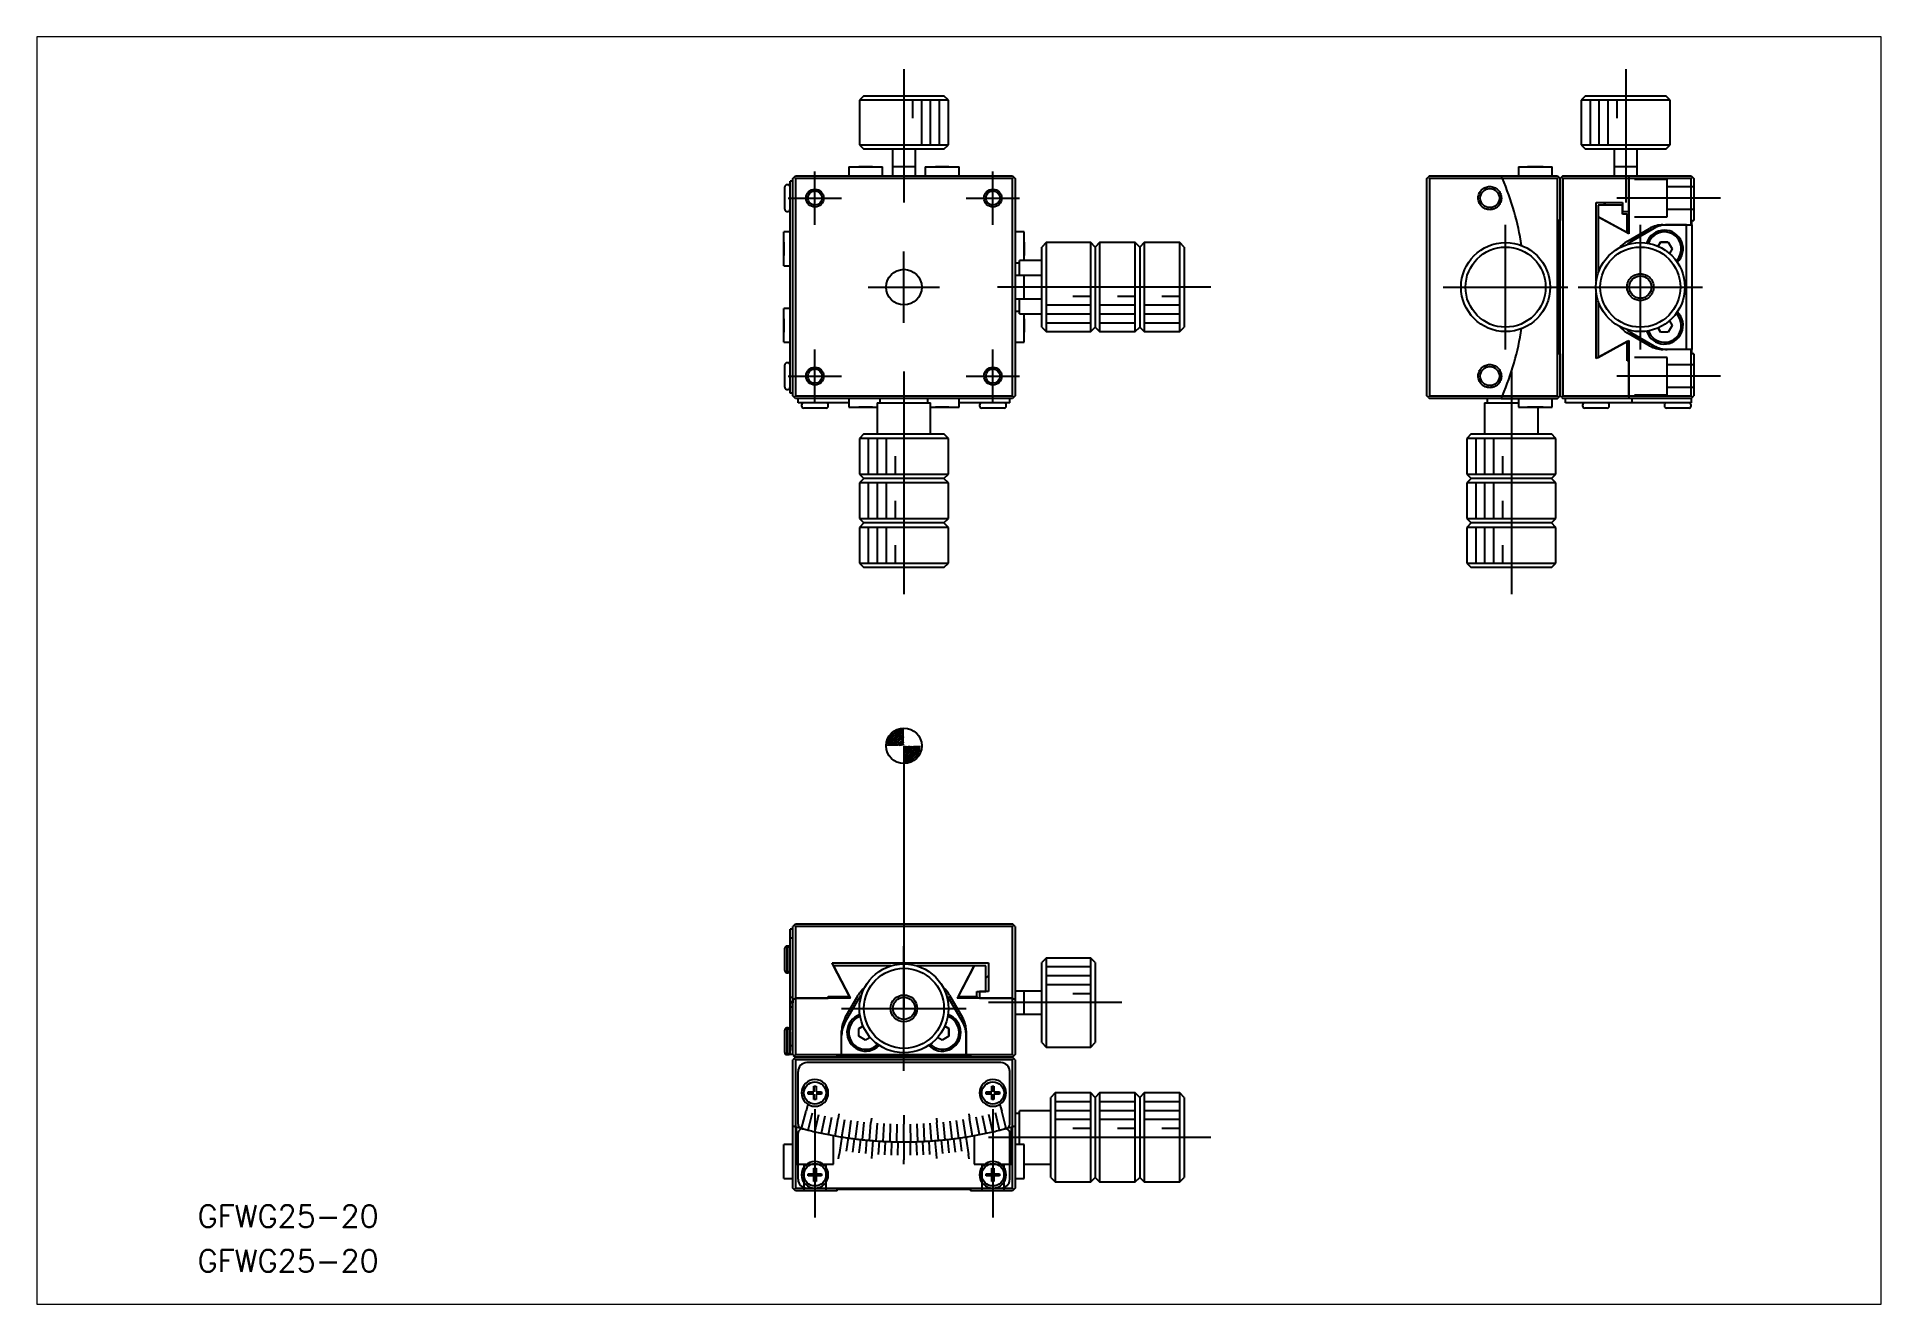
# Paper-space layout 'レイアウト1' of a CAD drawing. Extents: x 1.68 to 9.55, y 1.16 to 6.57.
# The model-space entities are those that its viewports show. They can reach past a viewport. Long polylines and large blocks are cut down to what shows.
import ezdxf

# ---------------------------------------------------------------- set-up
doc = ezdxf.new("R2010")
doc.units = 0
doc.header["$MEASUREMENT"] = 0
doc.linetypes.add('CENTER', pattern=[17.5, 13, -1.5, 1.5, -1.5])
doc.linetypes.add('DASHED', pattern=[3.5, 2, -1.5])
doc.layers.get('0').update_dxf_attribs({"linetype": 'CONTINUOUS'})
doc.layers.get('DEFPOINTS').update_dxf_attribs({"linetype": 'CONTINUOUS'})
doc.layers.add('CENTER', color=1, linetype='CENTER')
doc.styles.get("Standard").update_dxf_attribs({"font": 'txt.shx', "bigfont": '@extfont2.shx'})

psp = doc.layouts.new('レイアウト1')

msp = doc.modelspace()

# ---------------------------------------------------------------- texts
at = {"color": 7}
for p in [(-43.85, 101.23), (-43.85, 96.21)]:
    msp.add_text('GFWG25-20', height=2.5, dxfattribs=at).set_placement(p)

# ---------------------------------------------------------------- linework, layer by layer
at = {"color": 7, "linetype": 'Continuous'}
for p, q in [((31.04, 228.37), (30.54, 227.87)), ((31.04, 228.37), (40.04, 228.37)), ((40.54, 227.87), (40.04, 228.37)), ((112.16, 228.37), (111.66, 227.87)), ((112.16, 228.37), (121.16, 228.37)), ((121.66, 227.87), (121.16, 228.37)), ((40.54, 227.87), (30.54, 227.87)), ((30.54, 227.87), (30.54, 222.87)), ((40.54, 222.87), (40.54, 227.87)), ((121.66, 227.87), (111.66, 227.87)), ((111.66, 227.87), (111.66, 222.87)), ((121.66, 222.87), (121.66, 227.87)), ((30.54, 222.87), (35.54, 222.87)), ((30.54, 222.87), (31.04, 222.37)), ((35.54, 222.37), (31.04, 222.37)), ((34.24, 222.37), (34.24, 220.37)), ((35.54, 222.87), (40.54, 222.87)), ((40.04, 222.37), (35.54, 222.37)), ((36.84, 220.37), (36.84, 222.37)), ((40.04, 222.37), (40.54, 222.87)), ((111.66, 222.87), (121.66, 222.87)), ((111.66, 222.87), (112.16, 222.37)), ((121.16, 222.37), (112.16, 222.37)), ((115.36, 222.37), (115.36, 220.37)), ((117.96, 220.37), (117.96, 222.37)), ((121.16, 222.37), (121.66, 222.87)), ((29.34, 220.37), (33.14, 220.37)), ((29.34, 220.37), (33.14, 220.37)), ((29.34, 220.37), (29.34, 219.37)), ((31.24, 220.37), (30.49, 220.37)), ((30.49, 220.37), (31.24, 220.37)), ((31.99, 220.37), (31.24, 220.37)), ((31.24, 220.37), (31.99, 220.37)), ((33.14, 219.37), (33.14, 220.37)), ((34.24, 220.38), (34.24, 220.37)), ((36.84, 220.37), (34.24, 220.37)), ((34.24, 220.37), (34.24, 220.37)), ((34.24, 220.37), (34.24, 219.37)), ((36.84, 220.37), (36.84, 220.38)), ((36.84, 220.37), (36.84, 220.37)), ((36.84, 219.37), (36.84, 220.37)), ((37.94, 220.37), (41.74, 220.37)), ((37.94, 220.37), (41.74, 220.37)), ((37.94, 220.37), (37.94, 219.37)), ((39.84, 220.37), (39.09, 220.37)), ((39.09, 220.37), (39.84, 220.37)), ((40.59, 220.37), (39.84, 220.37)), ((39.84, 220.37), (40.59, 220.37)), ((41.74, 219.37), (41.74, 220.37)), ((104.61, 220.37), (106.51, 220.37)), ((104.61, 220.37), (108.41, 220.37)), ((104.61, 220.37), (104.61, 219.37)), ((106.07, 220.37), (105.64, 220.37)), ((105.64, 220.37), (106.07, 220.37)), ((106.07, 220.37), (106.94, 220.37)), ((106.94, 220.37), (106.07, 220.37)), ((106.51, 220.37), (108.41, 220.37)), ((106.94, 220.37), (107.37, 220.37)), ((107.37, 220.37), (106.94, 220.37)), ((108.41, 219.37), (108.41, 220.37)), ((115.36, 220.38), (115.36, 220.37)), ((115.36, 220.37), (115.36, 220.37)), ((115.36, 220.37), (115.36, 219.37)), ((117.96, 220.37), (115.36, 220.37)), ((117.96, 220.37), (117.96, 220.38)), ((117.96, 220.37), (117.96, 220.37)), ((117.96, 219.37), (117.96, 220.37)), ((22.14, 216.87), (22.14, 218.12)), ((22.49, 218.37), (22.39, 218.37)), ((23.04, 218.77), (22.74, 218.77)), ((23.04, 218.77), (22.74, 218.77)), ((22.74, 217.77), (22.74, 218.77)), ((22.74, 217.67), (22.74, 217.77)), ((22.74, 216.07), (22.74, 217.67)), ((23.04, 219.07), (23.19, 219.22)), ((23.04, 194.67), (23.04, 219.07)), ((23.19, 219.22), (23.34, 219.37)), ((23.34, 219.07), (23.19, 219.22)), ((23.34, 219.37), (47.74, 219.37)), ((23.34, 219.07), (23.34, 194.67)), ((47.74, 219.07), (23.34, 219.07)), ((47.74, 219.37), (47.89, 219.22)), ((47.74, 219.07), (47.89, 219.22)), ((47.74, 194.67), (47.74, 219.07)), ((47.89, 219.22), (48.04, 219.07)), ((48.04, 219.07), (48.04, 194.67)), ((94.31, 219.07), (94.46, 219.22)), ((94.31, 194.67), (94.31, 219.07)), ((94.61, 219.37), (94.46, 219.22)), ((94.46, 219.22), (94.61, 219.07)), ((94.61, 219.37), (102.68, 219.37)), ((102.81, 219.07), (94.61, 219.07)), ((94.61, 219.07), (94.61, 194.67)), ((102.68, 219.37), (109.01, 219.37)), ((109.01, 219.07), (102.81, 219.07)), ((109.01, 219.37), (109.16, 219.22)), ((109.16, 219.22), (109.01, 219.07)), ((109.01, 194.67), (109.01, 219.07)), ((109.31, 219.07), (109.16, 219.22)), ((109.46, 219.22), (109.31, 219.07)), ((109.31, 219.07), (109.31, 214.37)), ((109.31, 199.37), (109.31, 219.07)), ((109.61, 219.37), (109.46, 219.22)), ((109.46, 219.22), (109.61, 219.07)), ((109.61, 219.37), (117.1, 219.37)), ((117.02, 219.07), (109.61, 219.07)), ((109.61, 219.07), (109.61, 194.67)), ((124.01, 219.07), (117.02, 219.07)), ((117.02, 219.07), (117.02, 215.37)), ((117.02, 215.37), (117.02, 219.07)), ((117.1, 219.37), (124.01, 219.37)), ((124.01, 219.37), (124.16, 219.22)), ((124.16, 219.22), (124.01, 219.07)), ((124.01, 213.87), (124.01, 219.07)), ((124.16, 219.22), (124.31, 219.07)), ((124.31, 219.07), (124.31, 214.37)), ((22.14, 215.62), (22.14, 216.87)), ((22.74, 197.67), (22.74, 216.07)), ((113.36, 216.37), (116.29, 216.37)), ((113.36, 207.56), (113.36, 216.37)), ((113.56, 216.07), (113.56, 214.78)), ((116.29, 216.07), (113.56, 216.07)), ((114.16, 216.37), (114.16, 216.33)), ((115.46, 216.33), (114.16, 216.33)), ((114.16, 216.33), (114.21, 216.28)), ((114.21, 216.28), (114.42, 216.07)), ((116.29, 216.33), (115.46, 216.33)), ((116.29, 216.37), (116.29, 216.07)), ((116.29, 215.37), (116.29, 216.07)), ((116.29, 216.07), (116.29, 215.37)), ((22.39, 215.37), (22.49, 215.37)), ((109.11, 214.37), (109.31, 214.37)), ((109.11, 199.37), (109.11, 214.37)), ((109.31, 214.37), (109.11, 214.37)), ((113.56, 214.78), (113.64, 214.73)), ((116.85, 212.97), (113.56, 214.78)), ((113.56, 214.78), (113.56, 208.46)), ((113.64, 214.73), (116.81, 212.99)), ((116.29, 215.07), (116.29, 215.37)), ((116.29, 215.37), (117.02, 215.37)), ((116.81, 215.07), (116.29, 215.07)), ((116.81, 212.99), (116.81, 215.07)), ((116.81, 215.07), (117.02, 215.07)), ((117.02, 215.37), (117.02, 212.87)), ((120.85, 213.87), (121.34, 213.87)), ((123.51, 213.87), (121.34, 213.87)), ((121.34, 213.87), (123.51, 213.87)), ((123.51, 199.87), (123.51, 213.87)), ((123.51, 213.87), (124.01, 213.87)), ((124.01, 213.87), (124.11, 213.87)), ((124.11, 214.37), (124.31, 214.37)), ((124.11, 213.87), (124.11, 214.37)), ((124.11, 213.87), (124.11, 199.87)), ((22.04, 209.27), (22.04, 213.07)), ((22.04, 209.27), (22.04, 213.07)), ((22.74, 213.07), (22.04, 213.07)), ((22.04, 211.92), (22.04, 211.17)), ((22.04, 211.17), (22.04, 211.92)), ((49.04, 213.07), (48.04, 213.07)), ((49.04, 209.87), (49.04, 213.07)), ((49.04, 209.87), (49.04, 213.07)), ((49.04, 211.92), (49.04, 211.17)), ((49.04, 211.17), (49.04, 211.92)), ((51.54, 211.87), (51.04, 211.37)), ((51.54, 211.87), (51.54, 206.87)), ((56.54, 211.87), (51.54, 211.87)), ((56.54, 211.87), (52.54, 211.87)), ((56.54, 201.87), (56.54, 211.87)), ((57.04, 211.37), (56.54, 211.87)), ((57.04, 211.37), (56.54, 211.87)), ((57.54, 211.87), (57.04, 211.37)), ((57.54, 211.87), (57.54, 206.87)), ((61.54, 211.87), (57.54, 211.87)), ((61.54, 201.87), (61.54, 211.87)), ((62.04, 211.37), (61.54, 211.87)), ((62.54, 211.87), (62.04, 211.37)), ((62.54, 211.87), (62.54, 206.87)), ((66.54, 211.87), (62.54, 211.87)), ((66.54, 206.87), (66.54, 211.87)), ((67.04, 211.37), (66.54, 211.87)), ((116.81, 212), (119.35, 213.47)), ((116.81, 212.99), (117.02, 212.99)), ((116.89, 212.94), (116.85, 212.97)), ((117.02, 212.87), (116.89, 212.94)), ((119.84, 213.47), (117.31, 212.01)), ((120.3, 211.46), (120.57, 211.92)), ((120.57, 211.92), (120.3, 211.46)), ((120.57, 211.92), (121.44, 211.92)), ((121.44, 211.92), (120.57, 211.92)), ((121.44, 211.92), (121.87, 211.17)), ((22.04, 211.17), (22.04, 210.42)), ((22.04, 210.42), (22.04, 211.17)), ((48.54, 209.57), (48.04, 209.57)), ((48.54, 209.31), (48.54, 209.87)), ((51.04, 209.87), (48.54, 209.87)), ((49.04, 210.42), (49.04, 211.17)), ((49.04, 211.17), (49.04, 210.42)), ((51.04, 206.87), (51.04, 211.37)), ((57.04, 211.37), (57.04, 202.37)), ((62.04, 211.37), (62.04, 206.87)), ((67.04, 211.37), (67.04, 206.87)), ((67.04, 211.37), (67.04, 208.37)), ((121.87, 211.17), (121.58, 210.66)), ((22.04, 209.27), (22.74, 209.27)), ((49.04, 208.17), (48.04, 208.17)), ((48.54, 208.17), (48.54, 209.31)), ((49.04, 208.17), (49.03, 208.17)), ((49.04, 205.57), (49.04, 208.17)), ((51.04, 208.17), (49.04, 208.17)), ((49.04, 208.17), (49.04, 208.17)), ((48.04, 205.57), (49.04, 205.57)), ((48.54, 204.43), (48.54, 205.57)), ((49.03, 205.57), (49.04, 205.57)), ((49.04, 205.57), (51.04, 205.57)), ((49.04, 205.57), (49.04, 205.57)), ((51.04, 202.37), (51.04, 206.87)), ((51.54, 206.87), (51.54, 201.87)), ((57.54, 206.87), (57.54, 201.87)), ((62.04, 206.87), (62.04, 202.37)), ((62.54, 206.87), (62.54, 201.87)), ((66.54, 201.87), (66.54, 206.87)), ((67.04, 206.87), (67.04, 202.37)), ((67.04, 205.37), (67.04, 202.37)), ((113.36, 198.85), (113.36, 206.18)), ((113.56, 205.29), (113.56, 198.97)), ((22.04, 200.67), (22.04, 204.47)), ((22.04, 200.67), (22.04, 204.47)), ((22.74, 204.47), (22.04, 204.47)), ((22.04, 203.32), (22.04, 202.57)), ((22.04, 202.57), (22.04, 203.32)), ((48.04, 204.17), (48.54, 204.17)), ((48.54, 203.87), (48.54, 204.43)), ((48.54, 203.87), (51.04, 203.87)), ((49.04, 200.67), (49.04, 203.87)), ((49.04, 200.67), (49.04, 203.87)), ((49.04, 203.32), (49.04, 202.57)), ((49.04, 202.57), (49.04, 203.32)), ((22.04, 202.57), (22.04, 201.82)), ((22.04, 201.82), (22.04, 202.57)), ((49.04, 201.82), (49.04, 202.57)), ((49.04, 202.57), (49.04, 201.82)), ((51.04, 202.37), (51.54, 201.87)), ((51.54, 201.87), (56.54, 201.87)), ((52.54, 201.87), (56.54, 201.87)), ((56.54, 201.87), (57.04, 202.37)), ((56.54, 201.87), (57.04, 202.37)), ((57.04, 202.37), (57.54, 201.87)), ((57.54, 201.87), (61.54, 201.87)), ((61.54, 201.87), (62.04, 202.37)), ((62.04, 202.37), (62.54, 201.87)), ((62.54, 201.87), (66.54, 201.87)), ((66.54, 201.87), (67.04, 202.37)), ((119.35, 200.27), (116.81, 201.74)), ((117.31, 201.73), (119.84, 200.27)), ((120.57, 201.82), (120.3, 202.29)), ((120.3, 202.29), (120.57, 201.82)), ((121.44, 201.82), (120.57, 201.82)), ((121.87, 202.57), (121.44, 201.82)), ((121.58, 203.09), (121.87, 202.57)), ((22.04, 200.67), (22.74, 200.67)), ((48.04, 200.67), (49.04, 200.67)), ((109.31, 199.37), (109.11, 199.37)), ((109.31, 199.37), (109.31, 194.67)), ((109.31, 194.67), (109.31, 199.37)), ((113.61, 198.99), (113.48, 198.92)), ((113.56, 198.97), (115.26, 199.9)), ((115.26, 199.9), (113.61, 198.99)), ((115.26, 199.9), (116.89, 200.8)), ((116.81, 200.76), (115.26, 199.9)), ((116.81, 198.57), (116.81, 200.76)), ((116.81, 200.76), (117.02, 200.76)), ((116.89, 200.8), (117.02, 200.87)), ((117.02, 200.87), (117.02, 198.57)), ((121.34, 199.87), (120.85, 199.87)), ((123.51, 199.87), (121.34, 199.87)), ((123.51, 199.87), (121.34, 199.87)), ((124.01, 199.87), (123.51, 199.87)), ((124.01, 194.67), (124.01, 199.87)), ((124.11, 199.87), (124.01, 199.87)), ((124.11, 199.37), (124.11, 199.87)), ((124.31, 199.37), (124.11, 199.37)), ((124.31, 199.37), (124.31, 194.67)), ((22.14, 196.87), (22.14, 198.12)), ((22.49, 198.37), (22.39, 198.37)), ((22.74, 196.07), (22.74, 197.67)), ((113.48, 198.92), (113.36, 198.85)), ((117.02, 198.57), (116.81, 198.57)), ((117.02, 198.57), (117.02, 194.67)), ((117.02, 194.67), (117.02, 198.57)), ((22.14, 195.62), (22.14, 196.87)), ((22.39, 195.37), (22.49, 195.37)), ((22.74, 195.97), (22.74, 196.07)), ((22.74, 194.97), (22.74, 195.97)), ((23.04, 194.97), (22.74, 194.97)), ((23.04, 194.97), (22.74, 194.97)), ((23.19, 194.52), (23.04, 194.67)), ((23.19, 194.52), (23.34, 194.67)), ((23.34, 194.37), (23.19, 194.52)), ((23.34, 194.67), (47.74, 194.67)), ((47.74, 194.37), (23.34, 194.37)), ((23.64, 193.87), (23.64, 194.37)), ((24.64, 193.87), (23.64, 193.87)), ((24.04, 193.62), (24.04, 193.52)), ((25.54, 193.27), (24.29, 193.27)), ((24.74, 193.87), (24.64, 193.87)), ((26.34, 193.87), (24.74, 193.87)), ((26.79, 193.27), (25.54, 193.27)), ((29.34, 193.87), (26.34, 193.87)), ((27.04, 193.52), (27.04, 193.62)), ((29.34, 194.37), (29.34, 193.37)), ((29.34, 193.37), (32.54, 193.37)), ((29.34, 193.37), (32.54, 193.37)), ((30.49, 193.37), (31.24, 193.37)), ((31.24, 193.37), (30.49, 193.37)), ((31.99, 193.37), (31.24, 193.37)), ((31.24, 193.37), (31.99, 193.37)), ((32.54, 193.87), (35.39, 193.87)), ((32.54, 193.87), (32.54, 190.37)), ((32.84, 194.37), (32.84, 193.87)), ((35.39, 193.87), (38.54, 193.87)), ((38.24, 193.87), (38.24, 194.37)), ((38.54, 190.37), (38.54, 193.87)), ((38.54, 193.37), (41.74, 193.37)), ((38.54, 193.37), (41.74, 193.37)), ((39.09, 193.37), (39.84, 193.37)), ((39.84, 193.37), (39.09, 193.37)), ((40.59, 193.37), (39.84, 193.37)), ((39.84, 193.37), (40.59, 193.37)), ((41.74, 193.37), (41.74, 194.37)), ((44.74, 193.87), (41.74, 193.87)), ((44.04, 193.62), (44.04, 193.52)), ((45.54, 193.27), (44.29, 193.27)), ((46.34, 193.87), (44.74, 193.87)), ((46.79, 193.27), (45.54, 193.27)), ((46.44, 193.87), (46.34, 193.87)), ((47.44, 193.87), (46.44, 193.87)), ((47.04, 193.52), (47.04, 193.62)), ((47.44, 193.87), (47.44, 194.37)), ((47.89, 194.52), (47.74, 194.67)), ((47.89, 194.52), (47.74, 194.37)), ((48.04, 194.67), (47.89, 194.52)), ((94.46, 194.52), (94.31, 194.67)), ((94.61, 194.67), (94.46, 194.52)), ((94.46, 194.52), (94.61, 194.37)), ((94.61, 194.67), (102.81, 194.67)), ((102.68, 194.37), (94.61, 194.37)), ((100.81, 193.87), (101.53, 193.87)), ((100.81, 193.87), (100.81, 190.37)), ((101.11, 194.37), (101.11, 193.87)), ((101.53, 193.87), (103.57, 193.87)), ((109.01, 194.37), (102.68, 194.37)), ((102.68, 194.37), (104.85, 194.37)), ((102.81, 194.67), (109.01, 194.67)), ((103.57, 193.87), (103.71, 193.87)), ((103.71, 193.87), (103.91, 193.87)), ((103.91, 193.87), (104.12, 193.87)), ((104.12, 193.87), (104.61, 193.87)), ((104.61, 194.37), (104.61, 193.37)), ((104.61, 193.37), (106.51, 193.37)), ((104.61, 193.37), (108.41, 193.37)), ((104.85, 194.37), (105.24, 194.37)), ((105.24, 194.37), (106.35, 194.37)), ((106.07, 193.37), (105.64, 193.37)), ((105.64, 193.37), (106.07, 193.37)), ((106.94, 193.37), (106.07, 193.37)), ((106.07, 193.37), (106.94, 193.37)), ((106.35, 194.37), (106.84, 194.37)), ((106.51, 193.37), (108.41, 193.37)), ((106.81, 190.37), (106.81, 193.37)), ((106.84, 194.37), (109.01, 194.37)), ((107.37, 193.37), (106.94, 193.37)), ((106.94, 193.37), (107.37, 193.37)), ((108.41, 193.37), (108.41, 194.37)), ((109.01, 194.67), (109.16, 194.52)), ((109.16, 194.52), (109.01, 194.37)), ((109.01, 194.37), (109.11, 194.47)), ((109.11, 194.47), (109.31, 194.67)), ((109.16, 194.52), (109.31, 194.67)), ((109.46, 194.52), (109.31, 194.67)), ((109.61, 194.67), (109.46, 194.52)), ((109.46, 194.52), (109.61, 194.37)), ((109.61, 194.67), (117.02, 194.67)), ((117.1, 194.37), (109.61, 194.37)), ((109.91, 193.87), (109.91, 194.37)), ((110.91, 193.87), (109.91, 193.87)), ((112.51, 193.87), (110.91, 193.87)), ((111.81, 193.62), (111.81, 193.52)), ((114.56, 193.27), (112.06, 193.27)), ((114.11, 193.87), (112.51, 193.87)), ((113.18, 193.27), (112.56, 193.27)), ((113.43, 193.27), (113.18, 193.27)), ((114.06, 193.27), (113.43, 193.27)), ((116.8, 193.87), (114.11, 193.87)), ((114.81, 193.52), (114.81, 193.62)), ((117.29, 193.87), (116.8, 193.87)), ((117.02, 194.67), (124.01, 194.67)), ((124.01, 194.37), (117.1, 194.37)), ((117.29, 193.87), (117.29, 193.87)), ((117.34, 193.87), (117.29, 193.87)), ((117.34, 194.37), (117.34, 193.87)), ((117.84, 193.87), (117.34, 193.87)), ((121.71, 193.87), (117.84, 193.87)), ((121.01, 193.62), (121.01, 193.52)), ((123.76, 193.27), (121.26, 193.27)), ((123.01, 193.87), (121.71, 193.87)), ((122.38, 193.27), (121.76, 193.27)), ((122.63, 193.27), (122.38, 193.27)), ((123.26, 193.27), (122.63, 193.27)), ((124.01, 193.87), (123.01, 193.87)), ((124.01, 194.67), (124.16, 194.52)), ((124.16, 194.52), (124.01, 194.37)), ((124.01, 194.37), (124.01, 193.87)), ((124.01, 193.52), (124.01, 193.62)), ((124.16, 194.52), (124.31, 194.67)), ((31.04, 190.37), (30.54, 189.87)), ((40.54, 189.87), (30.54, 189.87)), ((30.54, 189.87), (30.54, 185.87)), ((31.04, 190.37), (40.04, 190.37)), ((40.54, 189.87), (40.04, 190.37)), ((40.54, 185.87), (40.54, 189.87)), ((99.31, 190.37), (98.81, 189.87)), ((98.81, 189.87), (98.81, 185.87)), ((108.81, 189.87), (98.81, 189.87)), ((99.31, 190.37), (108.31, 190.37)), ((108.81, 189.87), (108.31, 190.37)), ((108.81, 185.87), (108.81, 189.87)), ((30.54, 185.87), (40.54, 185.87)), ((30.54, 185.87), (31.04, 185.37)), ((31.04, 185.37), (30.54, 184.87)), ((35.54, 184.87), (30.54, 184.87)), ((30.54, 184.87), (30.54, 180.87)), ((35.54, 185.37), (31.04, 185.37)), ((40.04, 185.37), (35.54, 185.37)), ((40.54, 184.87), (35.54, 184.87)), ((40.04, 185.37), (40.54, 185.87)), ((40.54, 184.87), (40.04, 185.37)), ((40.54, 180.87), (40.54, 184.87)), ((98.81, 185.87), (99.31, 185.37)), ((98.81, 185.87), (108.81, 185.87)), ((99.31, 185.37), (98.81, 184.87)), ((98.81, 184.87), (98.81, 180.87)), ((108.81, 184.87), (98.81, 184.87)), ((108.31, 185.37), (99.31, 185.37)), ((108.31, 185.37), (108.81, 185.87)), ((108.81, 184.87), (108.31, 185.37)), ((108.81, 180.87), (108.81, 184.87)), ((30.54, 180.87), (40.54, 180.87)), ((30.54, 180.87), (31.04, 180.37)), ((31.04, 180.37), (30.54, 179.87)), ((35.54, 180.37), (31.04, 180.37)), ((40.04, 180.37), (35.54, 180.37)), ((40.04, 180.37), (40.54, 180.87)), ((40.54, 179.87), (40.04, 180.37)), ((98.81, 180.87), (99.31, 180.37)), ((98.81, 180.87), (108.81, 180.87)), ((99.31, 180.37), (98.81, 179.87)), ((108.31, 180.37), (99.31, 180.37)), ((108.31, 180.37), (108.81, 180.87)), ((108.81, 179.87), (108.31, 180.37)), ((35.54, 179.87), (30.54, 179.87)), ((30.54, 179.87), (30.54, 175.87)), ((40.54, 179.87), (35.54, 179.87)), ((40.54, 175.87), (40.54, 179.87)), ((98.81, 179.87), (98.81, 175.87)), ((108.81, 179.87), (98.81, 179.87)), ((108.81, 175.87), (108.81, 179.87)), ((30.54, 175.87), (35.54, 175.87)), ((30.54, 175.87), (31.04, 175.37)), ((34.04, 175.37), (31.04, 175.37)), ((35.54, 175.37), (31.04, 175.37)), ((35.54, 175.87), (40.54, 175.87)), ((40.04, 175.37), (35.54, 175.37)), ((40.04, 175.37), (37.04, 175.37)), ((40.04, 175.37), (40.54, 175.87)), ((98.81, 175.87), (99.31, 175.37)), ((98.81, 175.87), (108.81, 175.87)), ((108.31, 175.37), (99.31, 175.37)), ((102.31, 175.37), (99.31, 175.37)), ((108.31, 175.37), (105.31, 175.37)), ((108.31, 175.37), (108.81, 175.87)), ((23.19, 135.18), (23.04, 135.03)), ((23.04, 126.83), (23.04, 135.03)), ((23.19, 135.18), (23.34, 135.33)), ((23.34, 135.03), (23.19, 135.18)), ((23.34, 135.33), (47.74, 135.33)), ((23.34, 135.03), (23.34, 126.96)), ((47.74, 135.03), (23.34, 135.03)), ((47.89, 135.18), (47.74, 135.33)), ((47.89, 135.18), (47.74, 135.03)), ((47.74, 126.96), (47.74, 135.03)), ((48.04, 135.03), (47.89, 135.18)), ((48.04, 135.03), (48.04, 126.83)), ((22.49, 132.83), (22.39, 132.83)), ((23.04, 134.73), (22.74, 134.73)), ((22.74, 133.73), (22.74, 134.73)), ((22.74, 132.13), (22.74, 133.73)), ((22.14, 130.08), (22.14, 132.58)), ((22.14, 131.45), (22.14, 132.08)), ((22.14, 131.2), (22.14, 131.45)), ((22.14, 130.58), (22.14, 131.2)), ((22.74, 130.53), (22.74, 132.13)), ((27.46, 130.95), (45.04, 130.95)), ((27.59, 130.7), (27.46, 130.95)), ((27.63, 130.61), (27.59, 130.7)), ((27.63, 130.61), (29.42, 127.18)), ((34.07, 130.61), (27.63, 130.61)), ((29.42, 127.18), (27.63, 130.61)), ((43.44, 130.61), (37, 130.61)), ((41.67, 127.21), (43.44, 130.61)), ((43.44, 130.61), (43.4, 130.52)), ((44.73, 130.61), (43.44, 130.61)), ((44.73, 127.73), (44.73, 130.61)), ((45.04, 130.95), (45.04, 127.73)), ((51.54, 131.48), (51.04, 130.98)), ((51.04, 121.98), (51.04, 130.98)), ((51.54, 131.48), (51.54, 121.48)), ((56.54, 131.48), (51.54, 131.48)), ((56.54, 121.48), (56.54, 131.48)), ((57.04, 130.98), (56.54, 131.48)), ((57.04, 130.98), (57.04, 121.98)), ((22.39, 129.83), (22.49, 129.83)), ((22.74, 127.04), (22.74, 130.53)), ((43.4, 130.52), (41.65, 127.18)), ((45, 129.5), (44.73, 129.23)), ((45.04, 129.53), (45, 129.5)), ((22.74, 126.57), (22.74, 127.04)), ((22.74, 126.46), (22.74, 126.57)), ((22.74, 125.96), (22.74, 126.46)), ((22.74, 126.43), (22.74, 126.46)), ((23.04, 126.46), (22.74, 126.46)), ((23.04, 120.63), (23.04, 126.83)), ((23.04, 126.83), (23.04, 126.46)), ((23.34, 126.96), (23.34, 120.63)), ((27.04, 126.96), (23.34, 126.96)), ((23.34, 126.96), (27.04, 126.96)), ((27.04, 127.18), (29.42, 127.18)), ((27.04, 126.96), (27.04, 127.18)), ((29.54, 126.96), (27.04, 126.96)), ((28.94, 124.79), (30.41, 127.33)), ((30.4, 126.83), (28.94, 124.3)), ((30.4, 126.83), (28.94, 124.3)), ((29.42, 127.18), (29.47, 127.09)), ((29.42, 127.18), (29.42, 126.96)), ((29.47, 127.09), (29.54, 126.96)), ((40.67, 127.33), (42.13, 124.79)), ((40.67, 127.33), (42.13, 124.79)), ((42.13, 124.3), (40.67, 126.83)), ((41.54, 126.96), (41.61, 127.09)), ((44.04, 126.96), (41.54, 126.96)), ((41.61, 127.09), (41.67, 127.21)), ((41.65, 127.18), (43.73, 127.18)), ((41.65, 127.18), (41.65, 126.96)), ((43.73, 127.73), (44.04, 127.73)), ((43.73, 127.18), (43.73, 127.73)), ((43.73, 127.18), (43.73, 126.96)), ((44.04, 127.73), (44.73, 127.73)), ((44.04, 127.73), (44.04, 126.96)), ((44.73, 127.73), (44.04, 127.73)), ((47.74, 126.96), (44.04, 126.96)), ((44.04, 126.96), (47.74, 126.96)), ((45.04, 127.73), (44.73, 127.73)), ((47.74, 120.63), (47.74, 126.96)), ((49.04, 127.78), (48.04, 127.78)), ((48.04, 126.83), (48.04, 120.63)), ((49.04, 127.78), (49.03, 127.78)), ((49.04, 127.78), (49.04, 127.78)), ((51.04, 127.78), (49.04, 127.78)), ((49.04, 125.18), (49.04, 127.78)), ((22.74, 126.43), (22.74, 124.71)), ((22.74, 121.63), (22.74, 125.96)), ((22.74, 124.71), (22.74, 124.64)), ((22.74, 124.64), (22.74, 124.57)), ((22.74, 124.57), (22.74, 124.52)), ((22.74, 124.52), (22.74, 124.47)), ((22.74, 124.47), (22.74, 124.42)), ((22.74, 124.42), (22.74, 124.39)), ((22.74, 124.39), (22.74, 124.36)), ((48.04, 125.18), (49.04, 125.18)), ((49.03, 125.18), (49.04, 125.18)), ((49.04, 125.18), (49.04, 125.18)), ((49.04, 125.18), (51.04, 125.18)), ((22.14, 120.88), (22.14, 123.38)), ((22.14, 122.25), (22.14, 122.88)), ((22.49, 123.63), (22.39, 123.63)), ((22.74, 124.36), (22.74, 124.34)), ((22.74, 124.34), (22.74, 124.33)), ((22.74, 124.33), (22.74, 124.33)), ((22.74, 123.38), (22.74, 124.33)), ((22.74, 123.18), (22.74, 123.13)), ((22.74, 123.18), (22.74, 123.13)), ((22.74, 123.18), (22.74, 121.08)), ((22.74, 123.18), (22.74, 123.13)), ((28.54, 122.8), (28.54, 123.29)), ((28.54, 120.63), (28.54, 122.8)), ((28.54, 120.63), (28.54, 122.8)), ((30.49, 123.56), (30.95, 123.83)), ((30.95, 123.83), (30.49, 123.56)), ((30.49, 122.7), (30.49, 123.56)), ((31.24, 122.26), (30.49, 122.7)), ((31.75, 122.56), (31.24, 122.26)), ((39.84, 122.26), (39.32, 122.56)), ((40.59, 122.7), (39.84, 122.26)), ((40.12, 123.83), (40.59, 123.56)), ((40.59, 123.56), (40.12, 123.83)), ((40.59, 123.56), (40.59, 122.7)), ((40.59, 122.7), (40.59, 123.56)), ((42.54, 123.29), (42.54, 122.8)), ((42.54, 122.8), (42.54, 120.63)), ((42.54, 120.63), (42.54, 122.8)), ((22.14, 122), (22.14, 122.25)), ((22.14, 121.38), (22.14, 122)), ((22.39, 120.63), (22.49, 120.63)), ((22.74, 120.63), (22.74, 121.63)), ((22.74, 121.13), (22.74, 121.08)), ((22.74, 120.88), (22.74, 121.13)), ((22.74, 121.13), (22.74, 121.08)), ((22.74, 121.13), (22.74, 121.08)), ((22.74, 120.63), (22.74, 120.88)), ((23.04, 120.63), (22.74, 120.63)), ((23.19, 120.48), (23.04, 120.63)), ((23.04, 120.63), (23.19, 120.48)), ((23.14, 120.53), (23.34, 120.33)), ((23.34, 120.33), (23.14, 120.53)), ((23.34, 120.63), (23.19, 120.48)), ((23.19, 120.48), (23.34, 120.33)), ((23.34, 120.33), (23.19, 120.48)), ((23.34, 120.33), (23.19, 120.18)), ((23.34, 120.63), (28.54, 120.63)), ((28.04, 120.33), (23.34, 120.33)), ((23.34, 120.33), (28.04, 120.33)), ((28.04, 120.53), (28.54, 120.53)), ((28.04, 120.33), (28.04, 120.53)), ((28.04, 120.33), (47.74, 120.33)), ((28.54, 120.63), (42.54, 120.63)), ((28.54, 120.53), (28.54, 120.63)), ((42.54, 120.53), (28.54, 120.53)), ((42.54, 120.63), (42.54, 120.53)), ((42.54, 120.63), (47.74, 120.63)), ((42.54, 120.63), (42.54, 120.53)), ((42.54, 120.53), (43.04, 120.53)), ((43.04, 120.53), (43.04, 120.33)), ((43.04, 120.53), (43.04, 120.33)), ((47.74, 120.33), (43.04, 120.33)), ((47.89, 120.48), (47.74, 120.63)), ((47.89, 120.48), (47.74, 120.33)), ((47.89, 120.18), (47.74, 120.33)), ((48.04, 120.63), (47.89, 120.48)), ((51.04, 121.98), (51.54, 121.48)), ((51.54, 121.48), (56.54, 121.48)), ((56.54, 121.48), (57.04, 121.98)), ((23.19, 120.18), (23.04, 120.03)), ((23.04, 112.62), (23.04, 120.03)), ((23.34, 120.03), (23.19, 120.18)), ((23.34, 120.03), (23.34, 112.53)), ((47.74, 120.03), (23.34, 120.03)), ((23.64, 112.83), (23.64, 118.73)), ((46.44, 119.73), (24.64, 119.73)), ((47.44, 112.83), (47.44, 118.73)), ((47.89, 120.18), (47.74, 120.03)), ((47.74, 112.53), (47.74, 120.03)), ((48.04, 120.03), (47.89, 120.18)), ((48.04, 120.03), (48.04, 112.62)), ((24.79, 116.45), (25.41, 116.45)), ((24.79, 116.2), (24.79, 116.45)), ((24.79, 116.45), (24.79, 116.2)), ((25.41, 116.2), (24.79, 116.2)), ((25.41, 117.08), (25.66, 117.08)), ((25.41, 116.45), (25.41, 117.08)), ((25.41, 117.08), (25.41, 116.45)), ((25.41, 115.58), (25.41, 116.2)), ((25.41, 116.2), (25.41, 115.58)), ((25.66, 117.08), (25.66, 116.45)), ((25.66, 116.45), (26.29, 116.45)), ((26.29, 116.2), (25.66, 116.2)), ((25.66, 116.2), (25.66, 115.58)), ((26.29, 116.45), (26.29, 116.2)), ((44.79, 116.2), (44.79, 116.45)), ((44.79, 116.45), (45.41, 116.45)), ((44.79, 116.45), (44.79, 116.2)), ((45.41, 116.2), (44.79, 116.2)), ((45.41, 116.45), (45.41, 117.08)), ((45.41, 117.08), (45.66, 117.08)), ((45.41, 117.08), (45.41, 116.45)), ((45.41, 115.58), (45.41, 116.2)), ((45.41, 116.2), (45.41, 115.58)), ((45.66, 117.08), (45.66, 116.45)), ((45.66, 116.45), (46.29, 116.45)), ((46.29, 116.2), (45.66, 116.2)), ((45.66, 116.2), (45.66, 115.58)), ((46.29, 116.45), (46.29, 116.2)), ((52.54, 116.33), (52.04, 115.83)), ((56.54, 116.33), (52.54, 116.33)), ((52.54, 116.33), (52.54, 106.33)), ((57.04, 115.83), (56.54, 116.33)), ((56.54, 106.33), (56.54, 116.33)), ((57.54, 116.33), (57.04, 115.83)), ((61.54, 116.33), (57.54, 116.33)), ((57.54, 116.33), (57.54, 106.33)), ((62.04, 115.83), (61.54, 116.33)), ((61.54, 106.33), (61.54, 116.33)), ((62.54, 116.33), (62.04, 115.83)), ((66.54, 116.33), (62.54, 116.33)), ((62.54, 116.33), (62.54, 106.33)), ((67.04, 115.83), (66.54, 116.33)), ((66.54, 106.33), (66.54, 116.33)), ((25.66, 115.58), (25.41, 115.58)), ((45.66, 115.58), (45.41, 115.58)), ((48.54, 114.03), (48.04, 114.03)), ((48.54, 114.13), (48.54, 114.33)), ((52.04, 114.33), (48.54, 114.33)), ((48.54, 110.53), (48.54, 114.13)), ((52.04, 106.83), (52.04, 115.83)), ((57.04, 115.83), (57.04, 106.83)), ((62.04, 115.83), (62.04, 106.83)), ((67.04, 115.83), (67.04, 112.83)), ((67.04, 115.83), (67.04, 106.83)), ((23.04, 105.63), (23.04, 112.62)), ((23.34, 112.53), (23.34, 105.63)), ((47.74, 105.63), (47.74, 112.53)), ((48.04, 112.62), (48.04, 105.63)), ((23.04, 110.53), (22.04, 110.53)), ((22.04, 106.73), (22.04, 110.53)), ((23.64, 106.63), (23.64, 111.8)), ((47.44, 106.63), (47.44, 111.8)), ((49.04, 110.53), (48.04, 110.53)), ((49.04, 106.73), (49.04, 110.53)), ((25.41, 107.88), (25.66, 107.88)), ((25.41, 107.25), (25.41, 107.88)), ((25.41, 107.88), (25.41, 107.25)), ((25.66, 107.88), (25.66, 107.25)), ((45.41, 107.25), (45.41, 107.88)), ((45.41, 107.88), (45.66, 107.88)), ((45.41, 107.88), (45.41, 107.25)), ((45.66, 107.88), (45.66, 107.25)), ((49.04, 108.33), (52.04, 108.33)), ((67.04, 109.83), (67.04, 106.83)), ((22.04, 106.73), (23.04, 106.73)), ((24.79, 107.25), (25.41, 107.25)), ((24.79, 107), (24.79, 107.25)), ((24.79, 107.25), (24.79, 107)), ((25.41, 107), (24.79, 107)), ((25.41, 106.38), (25.41, 107)), ((25.41, 107), (25.41, 106.38)), ((25.66, 106.38), (25.41, 106.38)), ((25.66, 107.25), (26.29, 107.25)), ((26.29, 107), (25.66, 107)), ((25.66, 107), (25.66, 106.38)), ((26.29, 107.25), (26.29, 107)), ((44.79, 107), (44.79, 107.25)), ((44.79, 107.25), (45.41, 107.25)), ((44.79, 107.25), (44.79, 107)), ((45.41, 107), (44.79, 107)), ((45.41, 106.38), (45.41, 107)), ((45.41, 107), (45.41, 106.38)), ((45.66, 106.38), (45.41, 106.38)), ((45.66, 107.25), (46.29, 107.25)), ((46.29, 107), (45.66, 107)), ((45.66, 107), (45.66, 106.38)), ((46.29, 107.25), (46.29, 107)), ((48.04, 106.73), (49.04, 106.73)), ((52.04, 106.83), (52.54, 106.33)), ((52.54, 106.33), (56.54, 106.33)), ((56.54, 106.33), (57.04, 106.83)), ((57.04, 106.83), (57.54, 106.33)), ((57.54, 106.33), (61.54, 106.33)), ((61.54, 106.33), (62.04, 106.83)), ((62.04, 106.83), (62.54, 106.33)), ((62.54, 106.33), (66.54, 106.33)), ((66.54, 106.33), (67.04, 106.83)), ((23.19, 105.48), (23.04, 105.63)), ((23.34, 105.63), (23.19, 105.48)), ((23.34, 105.33), (23.19, 105.48)), ((23.34, 105.63), (24.64, 105.63)), ((28.04, 105.33), (23.34, 105.33)), ((24.64, 105.63), (25.54, 105.63)), ((25.54, 105.63), (45.54, 105.63)), ((28.04, 105.53), (43.04, 105.53)), ((28.04, 105.33), (28.04, 105.53)), ((43.04, 105.53), (43.04, 105.33)), ((47.74, 105.33), (43.04, 105.33)), ((45.54, 105.63), (46.44, 105.63)), ((46.44, 105.63), (47.74, 105.63)), ((47.89, 105.48), (47.74, 105.63)), ((47.89, 105.48), (47.74, 105.33)), ((48.04, 105.63), (47.89, 105.48))]:
    msp.add_line(p, q, dxfattribs=at)
at = {"color": 3, "linetype": 'Continuous'}
for p, q in [((36.54, 225.87), (36.54, 227.87)), ((37.54, 222.87), (37.54, 227.87)), ((38.54, 222.87), (38.54, 227.87)), ((39.54, 222.87), (39.54, 227.87)), ((112.66, 227.87), (112.66, 222.87)), ((113.66, 227.87), (113.66, 222.87)), ((114.66, 227.87), (114.66, 222.87)), ((115.66, 227.87), (115.66, 225.87)), ((54.54, 205.87), (56.54, 205.87)), ((59.54, 205.87), (61.54, 205.87)), ((64.54, 205.87), (66.54, 205.87)), ((51.54, 204.87), (56.54, 204.87)), ((51.54, 203.87), (56.54, 203.87)), ((57.54, 204.87), (61.54, 204.87)), ((57.54, 203.87), (61.54, 203.87)), ((62.54, 204.87), (66.54, 204.87)), ((62.54, 203.87), (66.54, 203.87)), ((51.54, 202.87), (56.54, 202.87)), ((51.54, 201.87), (56.54, 201.87)), ((57.54, 202.87), (61.54, 202.87)), ((62.54, 202.87), (66.54, 202.87)), ((31.54, 189.87), (31.54, 185.87)), ((32.54, 189.87), (32.54, 185.87)), ((33.54, 189.87), (33.54, 185.87)), ((99.81, 189.87), (99.81, 185.87)), ((100.81, 189.87), (100.81, 185.87)), ((101.81, 189.87), (101.81, 185.87)), ((34.54, 187.87), (34.54, 185.87)), ((102.81, 187.87), (102.81, 185.87)), ((31.54, 184.87), (31.54, 180.87)), ((32.54, 184.87), (32.54, 180.87)), ((33.54, 184.87), (33.54, 180.87)), ((99.81, 184.87), (99.81, 180.87)), ((100.81, 184.87), (100.81, 180.87)), ((101.81, 184.87), (101.81, 180.87)), ((34.54, 182.87), (34.54, 180.87)), ((102.81, 182.87), (102.81, 180.87)), ((31.54, 179.87), (31.54, 175.87)), ((32.54, 179.87), (32.54, 175.87)), ((33.54, 179.87), (33.54, 175.87)), ((99.81, 179.87), (99.81, 175.87)), ((100.81, 179.87), (100.81, 175.87)), ((101.81, 179.87), (101.81, 175.87)), ((34.54, 177.87), (34.54, 175.87)), ((102.81, 177.87), (102.81, 175.87)), ((22.39, 132.83), (22.39, 129.83)), ((22.49, 129.83), (22.49, 132.83)), ((23.04, 133.73), (22.74, 133.73)), ((56.54, 130.48), (51.54, 130.48)), ((56.54, 129.48), (51.54, 129.48)), ((23.04, 127.04), (22.74, 127.04)), ((23.04, 126.57), (22.74, 126.57)), ((49.04, 126.4), (49.04, 126.55)), ((56.54, 128.48), (51.54, 128.48)), ((56.54, 127.48), (54.54, 127.48)), ((23.04, 125.96), (22.74, 125.96)), ((22.74, 124.71), (22.74, 124.61)), ((22.74, 124.64), (22.74, 124.53)), ((22.74, 124.61), (22.74, 124.53)), ((22.74, 124.57), (22.74, 124.46)), ((22.74, 124.53), (22.74, 124.46)), ((22.74, 124.53), (22.74, 123.38)), ((22.74, 124.52), (22.74, 124.4)), ((22.74, 124.46), (22.74, 123.38)), ((22.74, 124.46), (22.74, 123.38)), ((22.74, 124.4), (22.74, 124.35)), ((22.74, 124.4), (22.74, 123.38)), ((22.39, 123.63), (22.39, 120.63)), ((22.49, 120.63), (22.49, 123.63)), ((22.74, 124.35), (22.74, 123.38)), ((22.74, 124.35), (22.74, 123.38)), ((22.74, 124.3), (22.74, 124.25)), ((22.74, 124.3), (22.74, 123.38)), ((22.74, 124.27), (22.74, 123.38)), ((22.74, 124.27), (22.74, 123.38)), ((22.74, 124.27), (22.74, 123.38)), ((22.74, 124.27), (22.74, 123.38)), ((22.74, 124.27), (22.74, 123.38)), ((22.74, 124.27), (22.74, 123.38)), ((22.74, 124.27), (22.74, 123.38)), ((22.74, 124.27), (22.74, 123.38)), ((22.74, 124.27), (22.74, 123.38)), ((22.74, 124.27), (22.74, 123.38)), ((22.74, 124.27), (22.74, 123.38)), ((22.74, 124.27), (22.74, 123.38)), ((22.74, 124.25), (22.74, 123.38)), ((22.74, 124.25), (22.74, 123.38)), ((23.04, 121.63), (22.74, 121.63)), ((24.02, 112.34), (24.54, 114.28)), ((24.67, 114.76), (24.54, 114.28)), ((24.75, 115.05), (24.67, 114.76)), ((24.77, 112.15), (25.25, 114.09)), ((46.3, 112.15), (45.82, 114.09)), ((46.33, 115.05), (46.41, 114.76)), ((46.41, 114.76), (46.54, 114.28)), ((47.05, 112.34), (46.54, 114.28)), ((56.54, 115.33), (52.54, 115.33)), ((56.54, 114.33), (52.54, 114.33)), ((61.54, 115.33), (57.54, 115.33)), ((61.54, 114.33), (57.54, 114.33)), ((66.54, 115.33), (62.54, 115.33)), ((66.54, 114.33), (62.54, 114.33)), ((25.53, 111.97), (25.98, 113.92)), ((26.28, 111.8), (26.7, 113.76)), ((27.05, 111.65), (27.43, 113.61)), ((27.81, 111.5), (28.16, 113.47)), ((28.24, 113.97), (28.16, 113.47)), ((28.58, 111.38), (28.89, 113.35)), ((29.34, 111.26), (29.62, 113.24)), ((30.11, 111.16), (30.36, 113.14)), ((30.89, 111.07), (31.09, 113.06)), ((31.66, 111), (31.83, 112.99)), ((31.88, 113.49), (31.83, 112.99)), ((32.43, 110.94), (32.57, 112.93)), ((33.21, 110.89), (33.31, 112.89)), ((33.98, 110.86), (34.05, 112.85)), ((34.76, 110.83), (34.79, 112.83)), ((35.54, 113.83), (35.54, 113.33)), ((35.54, 113.33), (35.54, 112.83)), ((35.54, 110.83), (35.54, 112.83)), ((36.31, 110.83), (36.28, 112.83)), ((37.09, 110.86), (37.02, 112.85)), ((37.87, 110.89), (37.76, 112.89)), ((38.64, 110.94), (38.5, 112.93)), ((39.2, 113.49), (39.24, 112.99)), ((39.42, 111), (39.24, 112.99)), ((40.19, 111.07), (39.98, 113.06)), ((40.96, 111.16), (40.72, 113.14)), ((41.73, 111.26), (41.45, 113.24)), ((42.5, 111.38), (42.19, 113.35)), ((42.83, 113.97), (42.92, 113.47)), ((43.26, 111.5), (42.92, 113.47)), ((44.03, 111.65), (43.65, 113.61)), ((44.79, 111.8), (44.37, 113.76)), ((45.55, 111.97), (45.1, 113.92)), ((56.54, 113.33), (52.54, 113.33)), ((56.54, 112.33), (54.54, 112.33)), ((61.54, 113.33), (57.54, 113.33)), ((61.54, 112.33), (59.54, 112.33)), ((66.54, 113.33), (62.54, 113.33)), ((66.54, 112.33), (64.54, 112.33)), ((28.34, 109.89), (28.26, 109.4)), ((28.58, 111.38), (28.34, 109.89)), ((29.27, 111.27), (29.06, 109.79)), ((29.96, 111.18), (29.77, 109.69)), ((30.65, 111.1), (30.49, 109.61)), ((31.35, 111.03), (31.21, 109.53)), ((32.05, 110.97), (31.93, 109.47)), ((32.74, 110.92), (32.65, 109.42)), ((33.44, 110.88), (33.37, 109.38)), ((34.14, 110.85), (34.09, 109.35)), ((34.84, 110.83), (34.81, 109.33)), ((35.54, 110.83), (35.54, 109.33)), ((36.24, 110.83), (36.26, 109.33)), ((36.93, 110.85), (36.98, 109.35)), ((37.63, 110.88), (37.7, 109.38)), ((38.33, 110.92), (38.43, 109.42)), ((39.03, 110.97), (39.15, 109.47)), ((39.72, 111.03), (39.87, 109.53)), ((40.42, 111.1), (40.58, 109.61)), ((41.11, 111.18), (41.3, 109.69)), ((41.81, 111.27), (42.02, 109.79)), ((42.5, 111.38), (42.73, 109.89)), ((42.73, 109.89), (42.81, 109.4)), ((28.18, 108.91), (28.26, 109.4)), ((31.93, 109.47), (31.89, 108.97)), ((35.54, 109.33), (35.54, 108.83)), ((35.54, 108.33), (35.54, 108.83)), ((39.15, 109.47), (39.19, 108.97)), ((42.89, 108.91), (42.81, 109.4))]:
    msp.add_line(p, q, dxfattribs=at)
at = {"color": 3, "linetype": 'DASHED'}
for p, q in [((121.31, 218.97), (117.67, 218.97)), ((121.31, 214.77), (121.31, 218.97)), ((124.31, 218.12), (121.31, 218.12)), ((121.31, 215.62), (124.31, 215.62)), ((117.67, 214.77), (121.31, 214.77)), ((121.31, 198.97), (117.67, 198.97)), ((121.31, 194.77), (121.31, 198.97)), ((124.31, 198.12), (121.31, 198.12)), ((121.31, 195.62), (124.31, 195.62)), ((117.67, 194.77), (121.31, 194.77)), ((23.44, 112.5), (23.44, 108.33)), ((47.64, 108.33), (47.64, 112.5)), ((27.64, 108.33), (27.64, 111.53)), ((43.44, 111.53), (43.44, 108.33)), ((23.44, 108.33), (27.64, 108.33)), ((24.29, 108.33), (24.29, 105.33)), ((26.79, 105.33), (26.79, 108.33)), ((43.44, 108.33), (47.64, 108.33)), ((44.29, 108.33), (44.29, 105.33)), ((46.79, 105.33), (46.79, 108.33))]:
    msp.add_line(p, q, dxfattribs=at)
at = {"color": 3, "linetype": 'Continuous'}
for centre, radius in [((25.54, 216.87), 1), ((45.54, 216.87), 1), ((25.54, 196.87), 1), ((45.54, 196.87), 1), ((35.54, 125.83), 1.5), ((25.54, 116.33), 1.25), ((45.54, 116.33), 1.25), ((25.54, 107.13), 1.25), ((45.54, 107.13), 1.25)]:
    msp.add_circle(centre, radius, dxfattribs=at)
at = {"color": 7, "linetype": 'Continuous'}
for centre, radius in [((25.54, 216.87), 0.8), ((45.54, 216.87), 0.8), ((101.39, 216.87), 1.07), ((103.16, 206.87), 5), ((118.31, 206.87), 5), ((103.16, 206.87), 4.5), ((118.31, 206.87), 4.5), ((35.54, 206.87), 2), ((118.31, 206.87), 1.25), ((25.54, 196.87), 0.8), ((45.54, 196.87), 0.8), ((101.39, 196.87), 1.07), ((35.54, 155.33), 2), ((35.54, 125.83), 5), ((35.54, 125.83), 4.5), ((35.54, 125.83), 1.25)]:
    msp.add_circle(centre, radius, dxfattribs=at)
at = {"color": 3, "linetype": 'CENTER'}
for centre, radius in [((101.39, 216.87), 1.3), ((118.31, 206.87), 1.5), ((101.39, 196.87), 1.3)]:
    msp.add_circle(centre, radius, dxfattribs=at)
at = {"color": 7, "linetype": 'Continuous'}
for centre, radius, start, end in [((22.39, 218.12), 0.25, 90, 180), ((22.49, 218.12), 0.25, 0, 90), ((74.31, 206.87), 31, 23.1755, 23.78), ((74.31, 206.87), 31, 23.1755, 23.78), ((74.31, 206.87), 31, 8.6568, 23.1755), ((74.31, 206.87), 31, 8.6568, 23.1755), ((74.31, 231.57), 44.5, 343.6861, 344.0882), ((74.31, 231.57), 44.5, 343.6861, 344.0882), ((22.39, 215.62), 0.25, 180, 270), ((22.49, 215.62), 0.25, 270, 0), ((120.85, 210.87), 3, 90, 120), ((121.34, 210.87), 3, 90, 120), ((118.31, 209.41), 3, 120, 140.9281), ((118.81, 209.41), 3, 120, 132.0604), ((121.01, 211.17), 2.1, 90, 161.9608), ((121.01, 211.17), 1.9, 90, 161.0267), ((121.01, 211.17), 2.1, 313.7892, 90), ((121.01, 211.17), 1.9, 314.7233, 90), ((121.01, 202.57), 2.1, 198.0392, 46.2108), ((121.01, 202.57), 1.9, 198.9733, 45.2767), ((74.31, 206.87), 31, 336.8245, 351.3432), ((74.31, 206.87), 31, 336.8245, 351.3432), ((118.31, 204.34), 3, 219.0719, 240), ((118.81, 204.33), 3, 227.9396, 240), ((120.85, 202.87), 3, 240, 270), ((121.34, 202.87), 3, 240, 270), ((22.39, 198.12), 0.25, 90, 180), ((22.49, 198.12), 0.25, 0, 90), ((22.39, 195.62), 0.25, 180, 270), ((22.49, 195.62), 0.25, 270, 0), ((24.29, 193.62), 0.25, 90, 180), ((24.29, 193.52), 0.25, 180, 270), ((26.79, 193.62), 0.25, 0, 90), ((26.79, 193.52), 0.25, 270, 0), ((44.29, 193.62), 0.25, 90, 180), ((44.29, 193.52), 0.25, 180, 270), ((46.79, 193.62), 0.25, 0, 90), ((46.79, 193.52), 0.25, 270, 0), ((74.31, 206.87), 31, 336.22, 336.8245), ((74.31, 206.87), 31, 336.22, 336.8245), ((112.06, 193.62), 0.25, 90, 180), ((112.06, 193.52), 0.25, 180, 270), ((114.56, 193.62), 0.25, 0, 90), ((114.56, 193.52), 0.25, 270, 0), ((74.31, 182.17), 44.5, 15.9118, 16.3139), ((74.31, 182.17), 44.5, 15.9118, 16.3139), ((121.26, 193.62), 0.25, 90, 180), ((121.26, 193.52), 0.25, 180, 270), ((123.76, 193.62), 0.25, 0, 90), ((123.76, 193.52), 0.25, 270, 0), ((35.54, 155.33), 1.8, 90, 180), ((35.54, 155.33), 1.6, 90, 180), ((35.54, 155.33), 1.4, 90, 180), ((35.54, 155.33), 1.2, 90, 180), ((35.54, 155.33), 1, 90, 180), ((35.54, 155.33), 0.8, 89.9998, 180.0001), ((35.54, 155.33), 0.6, 89.9999, 180), ((35.54, 155.33), 0.4, 90, 180), ((35.54, 155.33), 0.2, 90, 180), ((35.54, 155.33), 1.2, 270, 360), ((35.54, 155.33), 1.8, 270, 0), ((35.54, 155.33), 1.6, 270, 0), ((35.54, 155.33), 1.4, 270, 360), ((35.54, 155.33), 1, 270, 360), ((35.54, 155.33), 0.6, 269.9999, 0), ((35.54, 155.33), 0.4, 270, 0), ((35.54, 155.33), 0.2, 270, 0), ((35.54, 155.33), 0.8, 270.0002, 359.9999), ((22.39, 132.58), 0.25, 90, 180), ((22.49, 132.58), 0.25, 0, 90), ((22.39, 130.08), 0.25, 180, 270), ((22.49, 130.08), 0.25, 270, 0), ((10.84, 155.33), 31, 293.1755, 293.78), ((10.84, 155.33), 31, 293.1755, 293.78), ((33, 125.33), 3, 137.9396, 150), ((33, 125.83), 3, 129.0719, 150), ((38.07, 125.83), 3, 30, 50.9281), ((38.08, 125.33), 3, 30, 42.0604), ((60.24, 155.33), 31, 246.22, 246.8245), ((60.24, 155.33), 31, 246.22, 246.8245), ((31.54, 123.29), 3, 150, 180), ((31.24, 123.13), 2.1, 108.0392, 316.2108), ((31.24, 123.13), 1.9, 108.9733, 315.2767), ((39.84, 123.13), 1.9, 0, 71.0267), ((39.84, 123.13), 2.1, 0, 71.9608), ((39.54, 123.29), 3, 0, 30), ((22.39, 123.38), 0.25, 90, 180), ((22.49, 123.38), 0.25, 0, 90), ((31.54, 122.8), 3, 150, 180), ((39.84, 123.13), 2.1, 223.7892, 0), ((39.84, 123.13), 1.9, 224.7233, 0), ((39.54, 122.8), 3, 0, 30), ((22.39, 120.88), 0.25, 180, 270), ((22.49, 120.88), 0.25, 270, 0), ((24.64, 118.73), 1, 90, 180), ((46.44, 118.73), 1, 0, 90), ((25.54, 116.33), 1.5, 90, 0), ((25.54, 116.33), 1.5, 0, 90), ((45.54, 116.33), 1.5, 90, 0), ((45.54, 116.33), 1.5, 0, 90), ((35.54, 155.33), 44.5, 253.6861, 254.0882), ((35.54, 155.33), 44.5, 253.6861, 254.0882), ((35.54, 155.33), 44.5, 254.0882, 255), ((35.54, 155.33), 44.5, 254.0882, 255), ((24.14, 112.83), 0.5, 180, 254.9839), ((24.14, 111.8), 0.5, 75.3252, 180), ((35.54, 155.33), 44.5, 254.9839, 255), ((35.54, 155.33), 44.5, 255, 255.3252), ((35.54, 155.33), 44.5, 255.3252, 256.0001), ((35.54, 155.33), 44.5, 255.3252, 256), ((35.54, 155.33), 44.5, 256.0001, 256.9999), ((35.54, 155.33), 44.5, 256, 257), ((35.54, 155.33), 44.5, 256.9999, 258), ((35.54, 155.33), 44.5, 257, 258), ((35.54, 155.33), 44.5, 282.0001, 283), ((35.54, 155.33), 44.5, 282, 283), ((35.54, 155.33), 44.5, 283, 283.9999), ((35.54, 155.33), 44.5, 283, 284), ((35.54, 155.33), 44.5, 283.9999, 284.6748), ((35.54, 155.33), 44.5, 284, 284.6748), ((35.54, 155.33), 44.5, 284.6748, 285), ((46.94, 111.8), 0.5, 0, 104.6748), ((35.54, 155.33), 44.5, 285, 285.0161), ((46.94, 112.83), 0.5, 285.0161, 0), ((35.54, 155.33), 44.5, 285.0161, 285.9118), ((35.54, 155.33), 44.5, 285.0161, 285.9118), ((35.54, 155.33), 44.5, 285.9118, 286.3139), ((35.54, 155.33), 44.5, 285.9118, 286.3139), ((35.54, 155.33), 44.5, 258, 259.0001), ((35.54, 155.33), 44.5, 258, 259), ((35.54, 155.33), 44.5, 259.0001, 259.9999), ((35.54, 155.33), 44.5, 259, 260), ((35.54, 155.33), 44.5, 259.9999, 261), ((35.54, 155.33), 44.5, 260, 261), ((35.54, 155.33), 44.5, 261, 261.9), ((35.54, 155.33), 44.5, 261, 261.9), ((35.54, 155.33), 44.5, 261.9, 262), ((35.54, 155.33), 44.5, 261.9, 262), ((35.54, 155.33), 44.5, 262, 262.8), ((35.54, 155.33), 44.5, 262, 262.8), ((35.54, 155.33), 44.5, 262.8, 263), ((35.54, 155.33), 44.5, 262.8, 263), ((35.54, 155.33), 44.5, 263, 263.7), ((35.54, 155.33), 44.5, 263, 263.7), ((35.54, 155.33), 44.5, 263.7, 264), ((35.54, 155.33), 44.5, 263.7, 264), ((35.54, 155.33), 44.5, 264, 264.6), ((35.54, 155.33), 44.5, 264, 264.6), ((35.54, 155.33), 44.5, 264.6, 265), ((35.54, 155.33), 44.5, 264.6, 265), ((35.54, 155.33), 44.5, 265, 265.5), ((35.54, 155.33), 44.5, 265, 265.5), ((35.54, 155.33), 44.5, 265.5, 266), ((35.54, 155.33), 44.5, 265.5, 266), ((35.54, 155.33), 44.5, 266, 266.4), ((35.54, 155.33), 44.5, 266, 266.4), ((35.54, 155.33), 44.5, 266.4, 267), ((35.54, 155.33), 44.5, 266.4, 267), ((35.54, 155.33), 44.5, 267, 267.3), ((35.54, 155.33), 44.5, 267, 267.3), ((35.54, 155.33), 44.5, 267.3, 268), ((35.54, 155.33), 44.5, 267.3, 268), ((35.54, 155.33), 44.5, 268, 268.2), ((35.54, 155.33), 44.5, 268, 268.2), ((35.54, 155.33), 44.5, 268.2, 269), ((35.54, 155.33), 44.5, 268.2, 269), ((35.54, 155.33), 44.5, 269, 269.1), ((35.54, 155.33), 44.5, 269, 269.1), ((35.54, 155.33), 44.5, 269.1, 270), ((35.54, 155.33), 44.5, 269.1, 270), ((35.54, 155.33), 44.5, 270, 270.9), ((35.54, 155.33), 44.5, 270, 270.9), ((35.54, 155.33), 44.5, 270.9, 271), ((35.54, 155.33), 44.5, 270.9, 271), ((35.54, 155.33), 44.5, 271, 271.8), ((35.54, 155.33), 44.5, 271, 271.8), ((35.54, 155.33), 44.5, 271.8, 272), ((35.54, 155.33), 44.5, 271.8, 272), ((35.54, 155.33), 44.5, 272, 272.7), ((35.54, 155.33), 44.5, 272, 272.7), ((35.54, 155.33), 44.5, 272.7, 273), ((35.54, 155.33), 44.5, 272.7, 273), ((35.54, 155.33), 44.5, 273, 273.6), ((35.54, 155.33), 44.5, 273, 273.6), ((35.54, 155.33), 44.5, 273.6, 274), ((35.54, 155.33), 44.5, 273.6, 274), ((35.54, 155.33), 44.5, 274, 274.5), ((35.54, 155.33), 44.5, 274, 274.5), ((35.54, 155.33), 44.5, 274.5, 275), ((35.54, 155.33), 44.5, 274.5, 275), ((35.54, 155.33), 44.5, 275, 275.4), ((35.54, 155.33), 44.5, 275, 275.4), ((35.54, 155.33), 44.5, 275.4, 276), ((35.54, 155.33), 44.5, 275.4, 276), ((35.54, 155.33), 44.5, 276, 276.3), ((35.54, 155.33), 44.5, 276, 276.3), ((35.54, 155.33), 44.5, 276.3, 277), ((35.54, 155.33), 44.5, 276.3, 277), ((35.54, 155.33), 44.5, 277, 277.2), ((35.54, 155.33), 44.5, 277, 277.2), ((35.54, 155.33), 44.5, 277.2, 278), ((35.54, 155.33), 44.5, 277.2, 278), ((35.54, 155.33), 44.5, 278, 278.1), ((35.54, 155.33), 44.5, 278, 278.1), ((35.54, 155.33), 44.5, 278.1, 279), ((35.54, 155.33), 44.5, 278.1, 279), ((35.54, 155.33), 44.5, 279, 280.0001), ((35.54, 155.33), 44.5, 279, 280), ((35.54, 155.33), 44.5, 280.0001, 280.9999), ((35.54, 155.33), 44.5, 280, 281), ((35.54, 155.33), 44.5, 280.9999, 282.0001), ((35.54, 155.33), 44.5, 281, 282), ((25.54, 107.13), 1.5, 90, 0), ((25.54, 107.13), 1.5, 0, 90), ((45.54, 107.13), 1.5, 90, 0), ((45.54, 107.13), 1.5, 0, 90), ((24.64, 106.63), 1, 180, 270), ((46.44, 106.63), 1, 270, 0)]:
    msp.add_arc(centre, radius, start, end, dxfattribs=at)
at = {"layer": 'CENTER', "color": 1, "linetype": 'CENTER'}
for p, q in [((35.54, 231.37), (35.54, 216.37)), ((116.66, 231.37), (116.66, 216.37)), ((25.54, 213.87), (25.54, 219.87)), ((45.54, 213.87), (45.54, 219.87)), ((22.54, 216.87), (28.54, 216.87)), ((42.54, 216.87), (48.54, 216.87)), ((35.54, 202.87), (35.54, 210.87)), ((31.54, 206.87), (39.54, 206.87)), ((70.04, 206.87), (46.04, 206.87)), ((96.16, 206.87), (110.16, 206.87)), ((25.54, 193.87), (25.54, 199.87)), ((45.54, 193.87), (45.54, 199.87)), ((35.54, 197.37), (35.54, 172.37)), ((103.81, 197.37), (103.81, 172.37)), ((22.54, 196.87), (28.54, 196.87)), ((42.54, 196.87), (48.54, 196.87)), ((35.54, 155.33), (35.54, 125.83)), ((35.54, 118.83), (35.54, 132.83)), ((60.04, 126.48), (45.04, 126.48)), ((28.54, 125.83), (42.54, 125.83)), ((37.04, 121.06), (37.04, 121.06)), ((25.54, 114.5), (25.54, 102.33)), ((45.54, 114.5), (45.54, 102.33)), ((70.04, 111.33), (45.04, 111.33))]:
    msp.add_line(p, q, dxfattribs=at)
at = {"layer": 'CENTER', "color": 1, "linetype": 'Continuous'}
for p, q in [((127.31, 216.87), (115.67, 216.87)), ((103.16, 199.87), (103.16, 213.87)), ((118.31, 199.87), (118.31, 213.87)), ((111.31, 206.87), (125.31, 206.87)), ((127.31, 196.87), (115.67, 196.87))]:
    msp.add_line(p, q, dxfattribs=at)

msp.set_redraw_order([(e.dxf.handle, doc.entitydb.next_handle()) for e in msp.query("TEXT MTEXT ATTDEF DIMENSION ARC_DIMENSION")])  # texts and dimensions are drawn at this point

# ---------------------------------------------------------------- viewports
at = {"layer": 'DEFPOINTS', "color": 7, "linetype": 'Continuous', "view_target_point": (148.5, 105)}
psp.add_viewport(center=(5.6145, 3.8691), size=(7.8765, 5.410449), view_center_point=(-106.7706, 58.7928), view_height=142.380238, dxfattribs=at)

doc.saveas('drawing.dxf')
